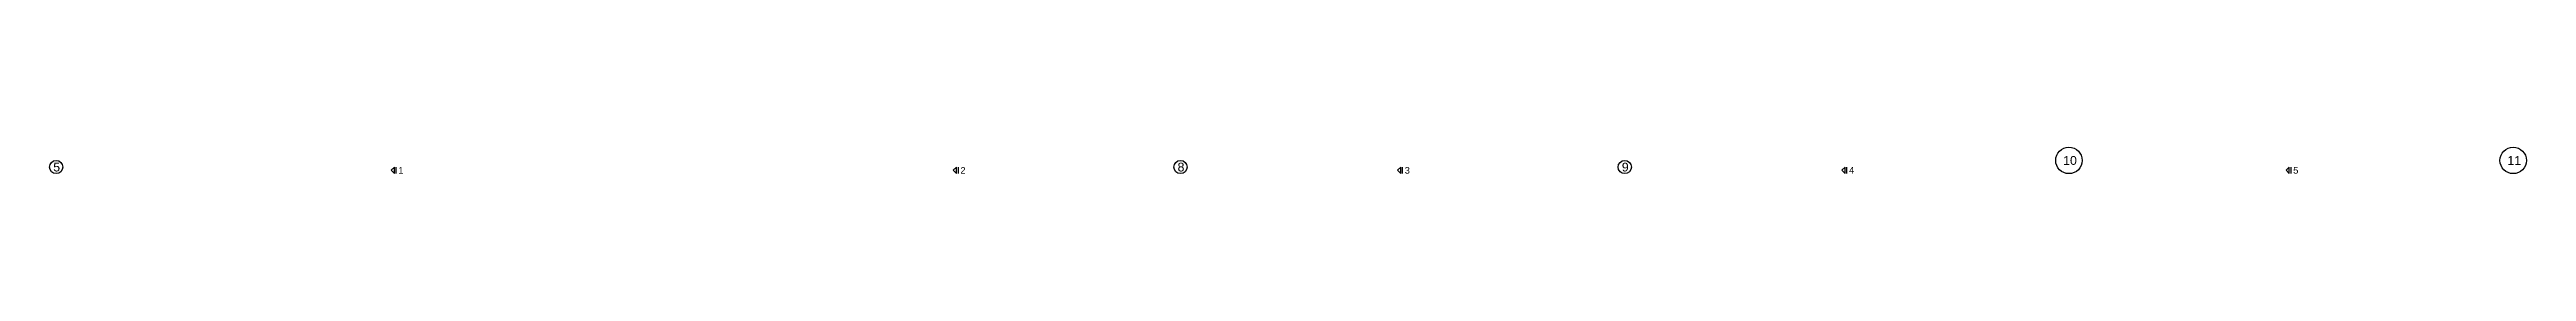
# Model space of a CAD drawing. Extents: x 0 to 98, y 3 to 248.
# Drawn here: x 40.1 to 68.15, y 178.15 to 178.46 of the extents above; entities that cross this region are included whole.
import ezdxf

# ---------------------------------------------------------------- set-up
doc = ezdxf.new("R2010")
doc.units = 0
for name, color, linetype in [('Axisline', 1, 'CONTINUOUS'), ('Axisline_Name', 2, 'CONTINUOUS'), ('SectionLine', 4, 'CONTINUOUS')]:
    doc.layers.add(name, color=color, linetype=linetype)
doc.styles.add('STRUDS_Arial', font='ARIAL.TTF', dxfattribs={"height": 0.04})

msp = doc.modelspace()

# ---------------------------------------------------------------- texts
at = {"layer": 'Axisline_Name', "style": 'STRUDS_Arial'}
for s, p in [('5', (40.147, 178.18)), ('8', (52.877, 178.18)), ('9', (57.907, 178.18)), ('10', (62.904, 178.255)), ('11', (67.934, 178.255))]:
    msp.add_text(s, height=0.1, dxfattribs=at).set_placement(p)
at = {"layer": 'SectionLine', "style": 'STRUDS_Arial'}
for s, p in [('1', (44.054, 178.155)), ('2', (50.419, 178.155)), ('3', (55.449, 178.155)), ('4', (60.479, 178.155)), ('5', (65.509, 178.155))]:
    msp.add_text(s, height=0.075, dxfattribs=at).set_placement(p)

# ---------------------------------------------------------------- linework, layer by layer
at = {"layer": 'Axisline'}
for centre, radius in [((62.97, 178.305), 0.15), ((68, 178.305), 0.15), ((40.18, 178.23), 0.075), ((52.91, 178.23), 0.075), ((57.94, 178.23), 0.075)]:
    msp.add_circle(centre, radius, dxfattribs=at)
at = {"layer": 'SectionLine'}
for p, q in [((44.01, 178.23), (43.9725, 178.193)), ((44.01, 178.155), (43.9725, 178.193)), ((44.01, 178.155), (44.01, 178.23)), ((44.03, 178.155), (44.03, 178.23)), ((50.375, 178.23), (50.3375, 178.193)), ((50.375, 178.155), (50.3375, 178.193)), ((50.375, 178.155), (50.375, 178.23)), ((50.395, 178.155), (50.395, 178.23)), ((55.405, 178.23), (55.3675, 178.193)), ((55.405, 178.155), (55.3675, 178.193)), ((55.405, 178.155), (55.405, 178.23)), ((55.425, 178.155), (55.425, 178.23)), ((60.435, 178.23), (60.3975, 178.193)), ((60.435, 178.155), (60.3975, 178.193)), ((60.435, 178.155), (60.435, 178.23)), ((60.455, 178.155), (60.455, 178.23)), ((65.465, 178.23), (65.4275, 178.193)), ((65.465, 178.155), (65.4275, 178.193)), ((65.465, 178.155), (65.465, 178.23)), ((65.485, 178.155), (65.485, 178.23))]:
    msp.add_line(p, q, dxfattribs=at)

msp.set_redraw_order([(e.dxf.handle, doc.entitydb.next_handle()) for e in msp.query("TEXT MTEXT ATTDEF DIMENSION ARC_DIMENSION")])  # texts and dimensions are drawn at this point

doc.saveas('drawing.dxf')
